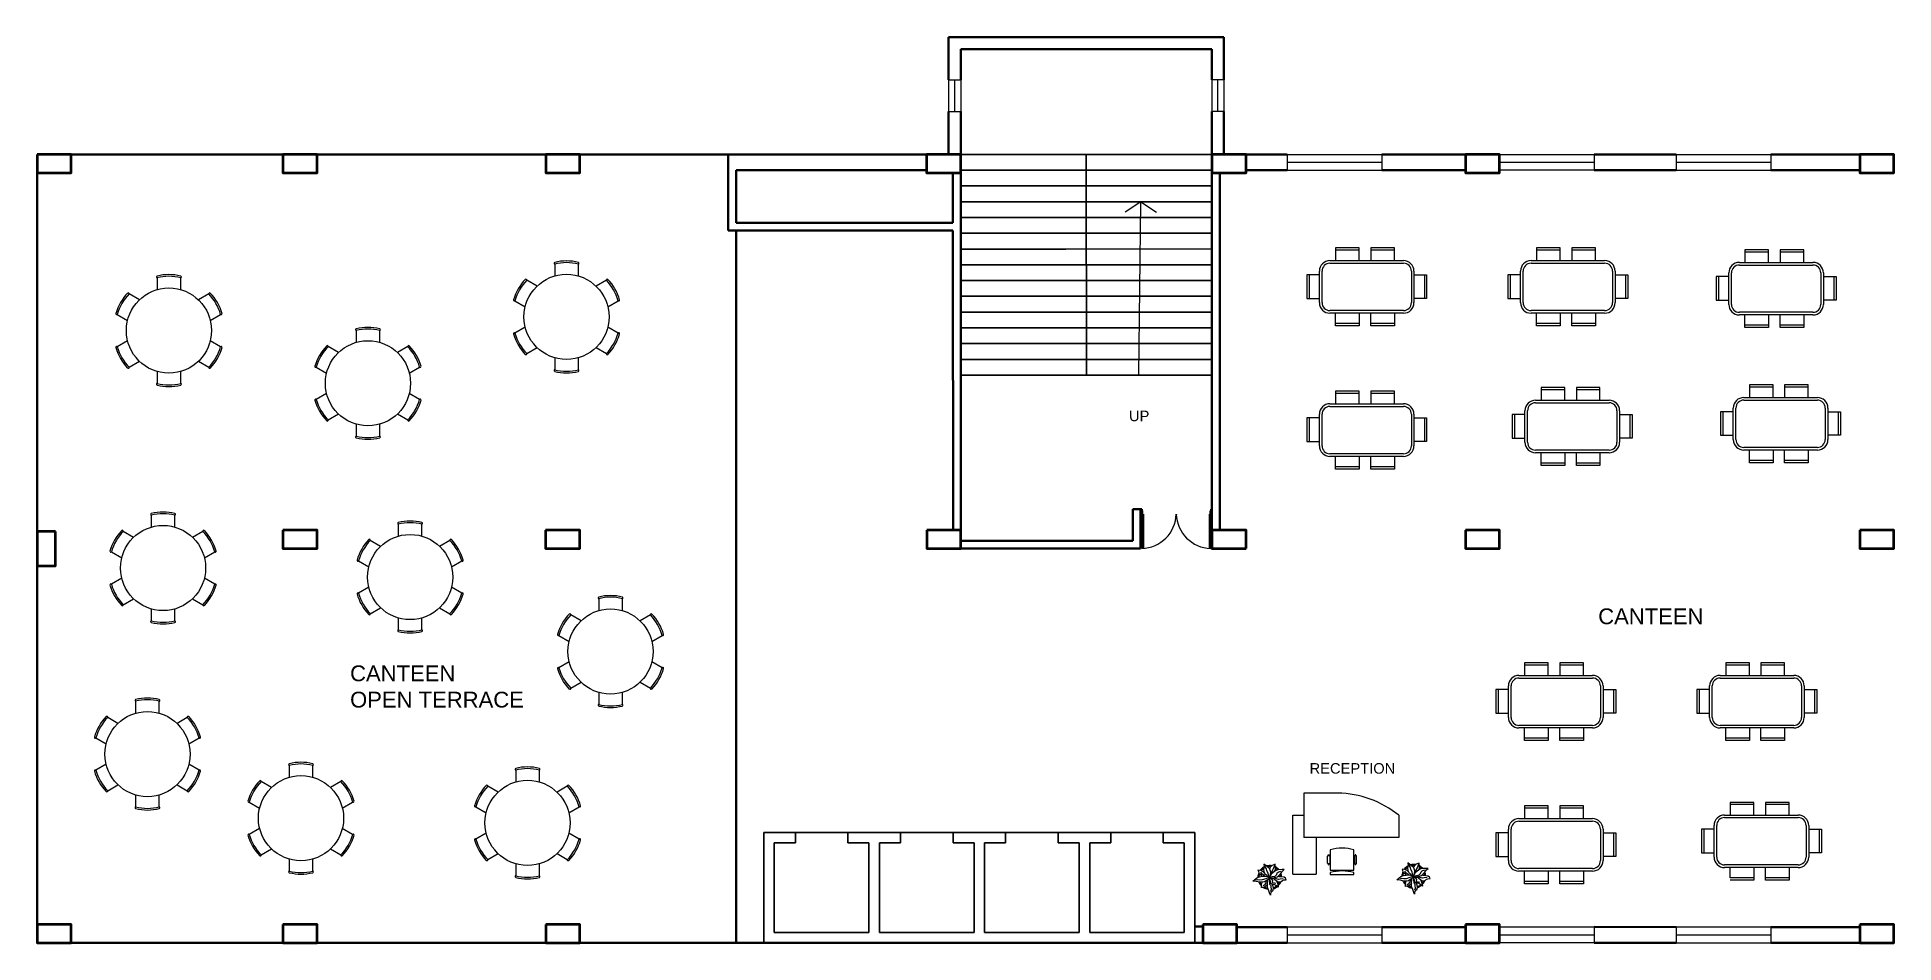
# Model space of a CAD drawing. Header units: millimetres. Extents: x 3079 to 579737, y 1565 to 1161826.
# Drawn here: x 73095 to 108420, y 679722 to 696952 of the extents above; entities that cross this region are included whole.
import ezdxf

# ---------------------------------------------------------------- set-up
doc = ezdxf.new("R2010")
doc.units = ezdxf.units.MM
for name, color, linetype, lineweight in [('1', 7, 'Continuous', 35), ('A_COL', 250, 'Continuous', 40), ('A_ELE1', 250, 'Continuous', 20), ('A_WIN-DOR', 250, 'Continuous', 30), ('IG-Area', 250, 'Continuous', 30), ('SILL', 251, 'Continuous', 18), ('WINDOW', 252, 'Continuous', 15)]:
    doc.layers.add(name, color=color, linetype=linetype, lineweight=lineweight)
doc.layers.add('FURNITURE', color=253, linetype='Continuous', lineweight=5, transparency=0.05)
doc.layers.add('TREES', color=72, linetype='Continuous', lineweight=5, transparency=0.05)
doc.styles.get("Standard").update_dxf_attribs({"font": 'arial.ttf'})

msp = doc.modelspace()

# ---------------------------------------------------------------- texts
at = {"layer": 'IG-Area', "attachment_point": 1}
for s, insert, char_height in [('UP', (93868, 689846), 200), ('CANTEEN', (102795, 686084), 300), ('CANTEEN\\POPEN TERRACE ', (79049, 684999), 300), ('RECEPTION', (97304, 683141), 200)]:
    msp.add_mtext_dynamic_manual_height_columns(s, width=38356.19, gutter_width=12.5, heights=[0], dxfattribs=dict(at, insert=insert, char_height=char_height))

# ---------------------------------------------------------------- linework, layer by layer
for p, q in [((95445, 694722), (90667, 694720)), ((93057, 690521), (93055, 694721)), ((95445, 694722), (95445, 688522)), ((92667, 694422), (90667, 694422)), ((95445, 694422), (92667, 694422)), ((92667, 694122), (90667, 694122)), ((92667, 693822), (90668, 693822)), ((95445, 694122), (92667, 694122)), ((95445, 693822), (92667, 693822)), ((92667, 693522), (90668, 693522)), ((95445, 693522), (92667, 693522)), ((92668, 693221), (90668, 693220)), ((95445, 693222), (92668, 693221)), ((92668, 692921), (90668, 692920)), ((95445, 692922), (92668, 692921)), ((92668, 692621), (90668, 692620)), ((95445, 692622), (92668, 692621)), ((92668, 692322), (90668, 692322)), ((92668, 692022), (90668, 692022)), ((95445, 692322), (92668, 692322)), ((95445, 692022), (92668, 692022)), ((92668, 691721), (90669, 691720)), ((95445, 691722), (92668, 691721)), ((92668, 691422), (90669, 691422)), ((95445, 691422), (92668, 691422)), ((92669, 691122), (90669, 691122)), ((95445, 691122), (92669, 691122)), ((92669, 690822), (90669, 690822)), ((95445, 690822), (92669, 690822)), ((92669, 690521), (90669, 690520)), ((95445, 690522), (92669, 690521)), ((89020, 681822), (86920, 681822)), ((86920, 681822), (86920, 679722)), ((87520, 681622), (87520, 681822)), ((88520, 681622), (88520, 681822)), ((91120, 681822), (89020, 681822)), ((89520, 681622), (89520, 681822)), ((90520, 681622), (90520, 681822)), ((93220, 681822), (91120, 681822)), ((91520, 681622), (91520, 681822)), ((92520, 681622), (92520, 681822)), ((95120, 681822), (93220, 681822)), ((93520, 681622), (93520, 681822)), ((94520, 681622), (94520, 681822)), ((95120, 681822), (95120, 679722)), ((87520, 681622), (87120, 681622)), ((87120, 681622), (87120, 679922)), ((88920, 681622), (88520, 681622)), ((88920, 681622), (88920, 679922)), ((89520, 681622), (89120, 681622)), ((89120, 681622), (89120, 679922)), ((90920, 681622), (90520, 681622)), ((90920, 681622), (90920, 679922)), ((91520, 681622), (91120, 681622)), ((91120, 681622), (91120, 679922)), ((92920, 681622), (92520, 681622)), ((92920, 681622), (92920, 679922)), ((93520, 681622), (93120, 681622)), ((93120, 681622), (93120, 679922)), ((94920, 681622), (94520, 681622)), ((94920, 681622), (94920, 679922)), ((86920, 679722), (89020, 679722)), ((89020, 679722), (86920, 679722)), ((88920, 679922), (87120, 679922)), ((89020, 679722), (91120, 679722)), ((90920, 679922), (89120, 679922)), ((95595, 679722), (90595, 679722)), ((92920, 679922), (91120, 679922)), ((91120, 679722), (93220, 679722)), ((94920, 679922), (93120, 679922)), ((93220, 679722), (95120, 679722))]:
    msp.add_line(p, q)
at = {"layer": '1'}
for p, q in [((95675, 696952), (90437, 696952)), ((90437, 696137), (90437, 696952)), ((95445, 696722), (90667, 696722)), ((90667, 696137), (90667, 696722)), ((95445, 696137), (95445, 696722)), ((95675, 696137), (95675, 696952)), ((90437, 694722), (90437, 695537)), ((90667, 694722), (90667, 695537)), ((95445, 694722), (95445, 695537)), ((95675, 694722), (95675, 695537)), ((73095, 679722), (73095, 694722)), ((73095, 694722), (78420, 694722)), ((78420, 694722), (90667, 694722)), ((86245, 694722), (86245, 693272)), ((95445, 694722), (96095, 694722)), ((96879, 694722), (96095, 694722)), ((98679, 694722), (100270, 694722)), ((100270, 694722), (100920, 694722)), ((102720, 694722), (104279, 694722)), ((106079, 694722), (107770, 694722)), ((86395, 694422), (90017, 694422)), ((86395, 694422), (86395, 693422)), ((90517, 693422), (90517, 694372)), ((90670, 687522), (90667, 694422)), ((95445, 687222), (95445, 694422)), ((95595, 687572), (95595, 694372)), ((96095, 694422), (96879, 694422)), ((98679, 694422), (100270, 694422)), ((102720, 694422), (104279, 694422)), ((106079, 694422), (107770, 694422)), ((86245, 693272), (90517, 693274)), ((86395, 693422), (90517, 693422)), ((86395, 693272), (86395, 687222)), ((90520, 687572), (90517, 693274)), ((93939, 687975), (93939, 687372)), ((93939, 687975), (94089, 687975)), ((94089, 687975), (94089, 687222)), ((83093, 687222), (83095, 687222)), ((83093, 687222), (83093, 687222)), ((86395, 687222), (86395, 679722)), ((90670, 687372), (93939, 687372)), ((90670, 687222), (94089, 687222)), ((95270, 680030), (95120, 680030)), ((96879, 680022), (95920, 680022)), ((98679, 680022), (100270, 680022)), ((104279, 680022), (102720, 680025)), ((107770, 680019), (106079, 680022)), ((96879, 679722), (73095, 679722)), ((100595, 679722), (98679, 679722)), ((100595, 679722), (100895, 679722)), ((104279, 679722), (102720, 679722)), ((108420, 679722), (106079, 679722))]:
    msp.add_line(p, q, dxfattribs=at)
at = {"layer": 'A_COL'}
for points in [[(73095, 694722), (73095, 694372), (73745, 694372), (73745, 694722)], [(77770, 694722), (77770, 694372), (78420, 694372), (78420, 694722)], [(82770, 694722), (82770, 694372), (83420, 694372), (83420, 694722)], [(90017, 694722), (90017, 694372), (90667, 694372), (90667, 694722)], [(95445, 694722), (95445, 694372), (96095, 694372), (96095, 694722)], [(100270, 694722), (100270, 694372), (100920, 694372), (100920, 694722)], [(107770, 694722), (107770, 694372), (108420, 694372), (108420, 694722)], [(73445, 687547), (73095, 687547), (73095, 686897), (73445, 686897)], [(77770, 687572), (77770, 687222), (78420, 687222), (78420, 687572)], [(82768, 687572), (82768, 687222), (83418, 687222), (83418, 687572)], [(90020, 687572), (90020, 687222), (90670, 687222), (90670, 687572)], [(100270, 687572), (100270, 687222), (100920, 687222), (100920, 687572)], [(107770, 687572), (107770, 687222), (108420, 687222), (108420, 687572)], [(73095, 680072), (73095, 679722), (73745, 679722), (73745, 680072)], [(77770, 680072), (77770, 679722), (78420, 679722), (78420, 680072)], [(82770, 680072), (82770, 679722), (83420, 679722), (83420, 680072)], [(95270, 680072), (95270, 679722), (95920, 679722), (95920, 680072)], [(100270, 680072), (100270, 679722), (100920, 679722), (100920, 680072)], [(107770, 680072), (107770, 679722), (108420, 679722), (108420, 680072)]]:
    msp.add_lwpolyline(points, close=True, dxfattribs=at)
msp.add_lwpolyline([(96095, 687222), (96095, 687572), (95445, 687572), (95445, 687222), (96095, 687222)], dxfattribs=at)
at = {"layer": 'A_ELE1', "transparency": 33554687}
for centre, start, end in [((94091, 687900), 271.742, 358.2578), ((95443, 687900), 181.7422, 268.258)]:
    msp.add_arc(centre, 676, start, end, dxfattribs=at)
at = {"layer": 'A_WIN-DOR', "transparency": 33554687}
for p, q in [((94089, 687870), (94089, 687975)), ((94112, 687870), (94089, 687870)), ((94112, 687975), (94112, 687943)), ((94112, 687943), (94121, 687943)), ((94112, 687879), (94112, 687224)), ((94112, 687870), (94112, 687847)), ((94121, 687943), (94121, 687879)), ((94137, 687879), (94137, 687225)), ((94767, 687879), (94767, 687870)), ((94767, 687879), (94767, 687879)), ((94767, 687870), (94767, 687870)), ((95397, 687879), (95397, 687225)), ((95422, 687943), (95413, 687943)), ((95413, 687943), (95413, 687879)), ((95422, 687975), (95422, 687943)), ((95422, 687879), (95422, 687224)), ((95422, 687870), (95422, 687847)), ((95422, 687870), (95445, 687870)), ((95445, 687870), (95445, 687975))]:
    msp.add_line(p, q, dxfattribs=at)
at = {"layer": 'A_WIN-DOR'}
for p, q in [((94112, 687975), (94089, 687975)), ((95422, 687975), (95445, 687975))]:
    msp.add_line(p, q, dxfattribs=at)
at = {"layer": 'A_WIN-DOR', "transparency": 33554687}
for points in [[(94112, 687879), (94137, 687879)], [(94767, 687879), (94767, 687879)], [(95422, 687879), (95397, 687879)]]:
    msp.add_lwpolyline(points, dxfattribs=at)
at = {"layer": 'FURNITURE', "linetype": 'Continuous'}
for p, q in [((97797, 692942), (97797, 692701)), ((98247, 692942), (97797, 692942)), ((97797, 692898), (97797, 692701)), ((98247, 692898), (97797, 692898)), ((98247, 692701), (98247, 692942)), ((98247, 692701), (98247, 692898)), ((98917, 692942), (98467, 692942)), ((98467, 692942), (98467, 692701)), ((98917, 692898), (98467, 692898)), ((98467, 692898), (98467, 692701)), ((98917, 692701), (98917, 692942)), ((98917, 692701), (98917, 692898)), ((101624, 692942), (101624, 692701)), ((102074, 692942), (101624, 692942)), ((101624, 692898), (101624, 692701)), ((102074, 692898), (101624, 692898)), ((102074, 692701), (102074, 692942)), ((102074, 692701), (102074, 692898)), ((102744, 692942), (102294, 692942)), ((102294, 692942), (102294, 692701)), ((102744, 692898), (102294, 692898)), ((102294, 692898), (102294, 692701)), ((102744, 692701), (102744, 692942)), ((102744, 692701), (102744, 692898)), ((105587, 692908), (105587, 692667)), ((106037, 692908), (105587, 692908)), ((105587, 692864), (105587, 692667)), ((106037, 692864), (105587, 692864)), ((106037, 692667), (106037, 692908)), ((106037, 692667), (106037, 692864)), ((106707, 692908), (106257, 692908)), ((106257, 692908), (106257, 692667)), ((106707, 692864), (106257, 692864)), ((106257, 692864), (106257, 692667)), ((106707, 692667), (106707, 692908)), ((106707, 692667), (106707, 692864)), ((97249, 692432), (97249, 691982)), ((97490, 692432), (97249, 692432)), ((97293, 692432), (97293, 691982)), ((97490, 692432), (97293, 692432)), ((97490, 691901), (97490, 692501)), ((97540, 691901), (97540, 692501)), ((97690, 692701), (99090, 692701)), ((97690, 692651), (99090, 692651)), ((99240, 692501), (99240, 691901)), ((99290, 692501), (99290, 691901)), ((99290, 692432), (99487, 692432)), ((99290, 692432), (99531, 692432)), ((99487, 692432), (99487, 691982)), ((99531, 692432), (99531, 691982)), ((101076, 692432), (101076, 691982)), ((101317, 692432), (101076, 692432)), ((101120, 692432), (101120, 691982)), ((101317, 692432), (101120, 692432)), ((101317, 691901), (101317, 692501)), ((101367, 691901), (101367, 692501)), ((101517, 692701), (102917, 692701)), ((101517, 692651), (102917, 692651)), ((103067, 692501), (103067, 691901)), ((103117, 692501), (103117, 691901)), ((103117, 692432), (103314, 692432)), ((103117, 692432), (103358, 692432)), ((103314, 692432), (103314, 691982)), ((103358, 692432), (103358, 691982)), ((105039, 692398), (105039, 691948)), ((105280, 692398), (105039, 692398)), ((105083, 692398), (105083, 691948)), ((105280, 692398), (105083, 692398)), ((105280, 691867), (105280, 692467)), ((105330, 691867), (105330, 692467)), ((105480, 692667), (106880, 692667)), ((105480, 692617), (106880, 692617)), ((107030, 692467), (107030, 691867)), ((107080, 692467), (107080, 691867)), ((107080, 692398), (107277, 692398)), ((107080, 692398), (107321, 692398)), ((107277, 692398), (107277, 691948)), ((107321, 692398), (107321, 691948)), ((97249, 691982), (97490, 691982)), ((97293, 691982), (97490, 691982)), ((99090, 691751), (97690, 691751)), ((99090, 691701), (97690, 691701)), ((97797, 691504), (97797, 691701)), ((97797, 691460), (97797, 691701)), ((98247, 691701), (98247, 691504)), ((98247, 691701), (98247, 691460)), ((98467, 691504), (98467, 691701)), ((98467, 691460), (98467, 691701)), ((98917, 691701), (98917, 691504)), ((98917, 691701), (98917, 691460)), ((99487, 691982), (99290, 691982)), ((99531, 691982), (99290, 691982)), ((101076, 691982), (101317, 691982)), ((101120, 691982), (101317, 691982)), ((102917, 691751), (101517, 691751)), ((102917, 691701), (101517, 691701)), ((101624, 691504), (101624, 691701)), ((101624, 691460), (101624, 691701)), ((102074, 691701), (102074, 691504)), ((102074, 691701), (102074, 691460)), ((102294, 691504), (102294, 691701)), ((102294, 691460), (102294, 691701)), ((102744, 691701), (102744, 691504)), ((102744, 691701), (102744, 691460)), ((103314, 691982), (103117, 691982)), ((103358, 691982), (103117, 691982)), ((105039, 691948), (105280, 691948)), ((105083, 691948), (105280, 691948)), ((106880, 691717), (105480, 691717)), ((106880, 691667), (105480, 691667)), ((105587, 691470), (105587, 691667)), ((105587, 691426), (105587, 691667)), ((106037, 691667), (106037, 691470)), ((106037, 691667), (106037, 691426)), ((106257, 691470), (106257, 691667)), ((106257, 691426), (106257, 691667)), ((106707, 691667), (106707, 691470)), ((106707, 691667), (106707, 691426)), ((107277, 691948), (107080, 691948)), ((107321, 691948), (107080, 691948)), ((98247, 691504), (97797, 691504)), ((98247, 691460), (97797, 691460)), ((98917, 691504), (98467, 691504)), ((98917, 691460), (98467, 691460)), ((102074, 691504), (101624, 691504)), ((102074, 691460), (101624, 691460)), ((102744, 691504), (102294, 691504)), ((102744, 691460), (102294, 691460)), ((106037, 691470), (105587, 691470)), ((106037, 691426), (105587, 691426)), ((106707, 691470), (106257, 691470)), ((106707, 691426), (106257, 691426)), ((101709, 690286), (101709, 690045)), ((102159, 690286), (101709, 690286)), ((102159, 690045), (102159, 690286)), ((102829, 690286), (102379, 690286)), ((102379, 690286), (102379, 690045)), ((102829, 690045), (102829, 690286)), ((105672, 690337), (105672, 690096)), ((106122, 690337), (105672, 690337)), ((105672, 690293), (105672, 690096)), ((106122, 690293), (105672, 690293)), ((106122, 690096), (106122, 690337)), ((106122, 690096), (106122, 690293)), ((106792, 690337), (106342, 690337)), ((106342, 690337), (106342, 690096)), ((106792, 690293), (106342, 690293)), ((106342, 690293), (106342, 690096)), ((106792, 690096), (106792, 690337)), ((106792, 690096), (106792, 690293)), ((97690, 689977), (99090, 689977)), ((97690, 689927), (99090, 689927)), ((97797, 690218), (97797, 689977)), ((98247, 690218), (97797, 690218)), ((97797, 690174), (97797, 689977)), ((98247, 690174), (97797, 690174)), ((98247, 689977), (98247, 690218)), ((98247, 689977), (98247, 690174)), ((98917, 690218), (98467, 690218)), ((98467, 690218), (98467, 689977)), ((98917, 690174), (98467, 690174)), ((98467, 690174), (98467, 689977)), ((98917, 689977), (98917, 690218)), ((98917, 689977), (98917, 690174)), ((101602, 690045), (103002, 690045)), ((101602, 689995), (103002, 689995)), ((101709, 690242), (101709, 690045)), ((102159, 690242), (101709, 690242)), ((102159, 690045), (102159, 690242)), ((102829, 690242), (102379, 690242)), ((102379, 690242), (102379, 690045)), ((102829, 690045), (102829, 690242)), ((105565, 690096), (106965, 690096)), ((105565, 690046), (106965, 690046)), ((97249, 689708), (97249, 689258)), ((97490, 689708), (97249, 689708)), ((97293, 689708), (97293, 689258)), ((97490, 689708), (97293, 689708)), ((97490, 689177), (97490, 689777)), ((97540, 689177), (97540, 689777)), ((99240, 689777), (99240, 689177)), ((99290, 689777), (99290, 689177)), ((99290, 689708), (99487, 689708)), ((99290, 689708), (99531, 689708)), ((99487, 689708), (99487, 689258)), ((99531, 689708), (99531, 689258)), ((101161, 689776), (101161, 689326)), ((101402, 689776), (101161, 689776)), ((101205, 689776), (101205, 689326)), ((101402, 689776), (101205, 689776)), ((101402, 689245), (101402, 689845)), ((101452, 689245), (101452, 689845)), ((103152, 689845), (103152, 689245)), ((103202, 689845), (103202, 689245)), ((103202, 689776), (103399, 689776)), ((103202, 689776), (103443, 689776)), ((103399, 689776), (103399, 689326)), ((103443, 689776), (103443, 689326)), ((105124, 689827), (105124, 689377)), ((105365, 689827), (105124, 689827)), ((105168, 689827), (105168, 689377)), ((105365, 689827), (105168, 689827)), ((105365, 689296), (105365, 689896)), ((105415, 689296), (105415, 689896)), ((107115, 689896), (107115, 689296)), ((107165, 689896), (107165, 689296)), ((107165, 689827), (107362, 689827)), ((107165, 689827), (107406, 689827)), ((107362, 689827), (107362, 689377)), ((107406, 689827), (107406, 689377)), ((97249, 689258), (97490, 689258)), ((97293, 689258), (97490, 689258)), ((99487, 689258), (99290, 689258)), ((99531, 689258), (99290, 689258)), ((101161, 689326), (101402, 689326)), ((101205, 689326), (101402, 689326)), ((103399, 689326), (103202, 689326)), ((103443, 689326), (103202, 689326)), ((105124, 689377), (105365, 689377)), ((105168, 689377), (105365, 689377)), ((107362, 689377), (107165, 689377)), ((107406, 689377), (107165, 689377)), ((99090, 689027), (97690, 689027)), ((99090, 688977), (97690, 688977)), ((97797, 688780), (97797, 688977)), ((97797, 688736), (97797, 688977)), ((98247, 688977), (98247, 688780)), ((98247, 688977), (98247, 688736)), ((98467, 688780), (98467, 688977)), ((98467, 688736), (98467, 688977)), ((98917, 688977), (98917, 688780)), ((98917, 688977), (98917, 688736)), ((103002, 689095), (101602, 689095)), ((103002, 689045), (101602, 689045)), ((101709, 688848), (101709, 689045)), ((101709, 688804), (101709, 689045)), ((102159, 688848), (101709, 688848)), ((102159, 689045), (102159, 688848)), ((102159, 689045), (102159, 688804)), ((102379, 688848), (102379, 689045)), ((102379, 688804), (102379, 689045)), ((102829, 688848), (102379, 688848)), ((102829, 689045), (102829, 688848)), ((102829, 689045), (102829, 688804)), ((106965, 689146), (105565, 689146)), ((106965, 689096), (105565, 689096)), ((105672, 688899), (105672, 689096)), ((105672, 688855), (105672, 689096)), ((106122, 688899), (105672, 688899)), ((106122, 688855), (105672, 688855)), ((106122, 689096), (106122, 688899)), ((106122, 689096), (106122, 688855)), ((106342, 688899), (106342, 689096)), ((106342, 688855), (106342, 689096)), ((106792, 688899), (106342, 688899)), ((106792, 688855), (106342, 688855)), ((106792, 689096), (106792, 688899)), ((106792, 689096), (106792, 688855)), ((98247, 688780), (97797, 688780)), ((98247, 688736), (97797, 688736)), ((98917, 688780), (98467, 688780)), ((98917, 688736), (98467, 688736)), ((102159, 688804), (101709, 688804)), ((102829, 688804), (102379, 688804)), ((101394, 685051), (101394, 684810)), ((101844, 685051), (101394, 685051)), ((101394, 685007), (101394, 684810)), ((101844, 685007), (101394, 685007)), ((101844, 684810), (101844, 685051)), ((101844, 684810), (101844, 685007)), ((102514, 685051), (102064, 685051)), ((102064, 685051), (102064, 684810)), ((102514, 685007), (102064, 685007)), ((102064, 685007), (102064, 684810)), ((102514, 684810), (102514, 685051)), ((102514, 684810), (102514, 685007)), ((105221, 685051), (105221, 684810)), ((105671, 685051), (105221, 685051)), ((105221, 685007), (105221, 684810)), ((105671, 685007), (105221, 685007)), ((105671, 684810), (105671, 685051)), ((105671, 684810), (105671, 685007)), ((106341, 685051), (105891, 685051)), ((105891, 685051), (105891, 684810)), ((106341, 685007), (105891, 685007)), ((105891, 685007), (105891, 684810)), ((106341, 684810), (106341, 685051)), ((106341, 684810), (106341, 685007)), ((101087, 684010), (101087, 684610)), ((101137, 684010), (101137, 684610)), ((101287, 684810), (102687, 684810)), ((101287, 684760), (102687, 684760)), ((102837, 684610), (102837, 684010)), ((102887, 684610), (102887, 684010)), ((104914, 684010), (104914, 684610)), ((104964, 684010), (104964, 684610)), ((105114, 684810), (106514, 684810)), ((105114, 684760), (106514, 684760)), ((106664, 684610), (106664, 684010)), ((106714, 684610), (106714, 684010)), ((100846, 684541), (100846, 684091)), ((101087, 684541), (100846, 684541)), ((100890, 684541), (100890, 684091)), ((101087, 684541), (100890, 684541)), ((102887, 684541), (103084, 684541)), ((102887, 684541), (103128, 684541)), ((103084, 684541), (103084, 684091)), ((103128, 684541), (103128, 684091)), ((104673, 684541), (104673, 684091)), ((104914, 684541), (104673, 684541)), ((104717, 684541), (104717, 684091)), ((104914, 684541), (104717, 684541)), ((106714, 684541), (106911, 684541)), ((106714, 684541), (106955, 684541)), ((106911, 684541), (106911, 684091)), ((106955, 684541), (106955, 684091)), ((100846, 684091), (101087, 684091)), ((100890, 684091), (101087, 684091)), ((103084, 684091), (102887, 684091)), ((103128, 684091), (102887, 684091)), ((104673, 684091), (104914, 684091)), ((104717, 684091), (104914, 684091)), ((106911, 684091), (106714, 684091)), ((106955, 684091), (106714, 684091)), ((102687, 683860), (101287, 683860)), ((102687, 683810), (101287, 683810)), ((101394, 683613), (101394, 683810)), ((101394, 683569), (101394, 683810)), ((101844, 683613), (101394, 683613)), ((101844, 683569), (101394, 683569)), ((101844, 683810), (101844, 683613)), ((101844, 683810), (101844, 683569)), ((102064, 683613), (102064, 683810)), ((102064, 683569), (102064, 683810)), ((102514, 683613), (102064, 683613)), ((102514, 683569), (102064, 683569)), ((102514, 683810), (102514, 683613)), ((102514, 683810), (102514, 683569)), ((106514, 683860), (105114, 683860)), ((106514, 683810), (105114, 683810)), ((105221, 683613), (105221, 683810)), ((105221, 683569), (105221, 683810)), ((105671, 683613), (105221, 683613)), ((105671, 683569), (105221, 683569)), ((105671, 683810), (105671, 683613)), ((105671, 683810), (105671, 683569)), ((105891, 683613), (105891, 683810)), ((105891, 683569), (105891, 683810)), ((106341, 683613), (105891, 683613)), ((106341, 683569), (105891, 683569)), ((106341, 683810), (106341, 683613)), ((106341, 683810), (106341, 683569)), ((101394, 682327), (101394, 682086)), ((101844, 682327), (101394, 682327)), ((101394, 682283), (101394, 682086)), ((101844, 682283), (101394, 682283)), ((101844, 682086), (101844, 682327)), ((101844, 682086), (101844, 682283)), ((102514, 682327), (102064, 682327)), ((102064, 682327), (102064, 682086)), ((102514, 682283), (102064, 682283)), ((102064, 682283), (102064, 682086)), ((102514, 682086), (102514, 682327)), ((102514, 682086), (102514, 682283)), ((105199, 682154), (106599, 682154)), ((105306, 682395), (105306, 682154)), ((105756, 682395), (105306, 682395)), ((105306, 682351), (105306, 682154)), ((105756, 682351), (105306, 682351)), ((105756, 682154), (105756, 682395)), ((105756, 682154), (105756, 682351)), ((106426, 682395), (105976, 682395)), ((105976, 682395), (105976, 682154)), ((106426, 682351), (105976, 682351)), ((105976, 682351), (105976, 682154)), ((106426, 682154), (106426, 682395)), ((106426, 682154), (106426, 682351)), ((100846, 681817), (100846, 681367)), ((101087, 681817), (100846, 681817)), ((100890, 681817), (100890, 681367)), ((101087, 681817), (100890, 681817)), ((101087, 681286), (101087, 681886)), ((101137, 681286), (101137, 681886)), ((101287, 682086), (102687, 682086)), ((101287, 682036), (102687, 682036)), ((102837, 681886), (102837, 681286)), ((102887, 681886), (102887, 681286)), ((102887, 681817), (103084, 681817)), ((102887, 681817), (103128, 681817)), ((103084, 681817), (103084, 681367)), ((103128, 681817), (103128, 681367)), ((104758, 681885), (104758, 681435)), ((104999, 681885), (104758, 681885)), ((104802, 681885), (104802, 681435)), ((104999, 681885), (104802, 681885)), ((104999, 681354), (104999, 681954)), ((105049, 681354), (105049, 681954)), ((105199, 682104), (106599, 682104)), ((106749, 681954), (106749, 681354)), ((106799, 681954), (106799, 681354)), ((106799, 681885), (106996, 681885)), ((106799, 681885), (107040, 681885)), ((106996, 681885), (106996, 681435)), ((107040, 681885), (107040, 681435)), ((104758, 681435), (104999, 681435)), ((104802, 681435), (104999, 681435)), ((106996, 681435), (106799, 681435)), ((107040, 681435), (106799, 681435)), ((100846, 681367), (101087, 681367)), ((100890, 681367), (101087, 681367)), ((102687, 681136), (101287, 681136)), ((102687, 681086), (101287, 681086)), ((101394, 680889), (101394, 681086)), ((101394, 680845), (101394, 681086)), ((101844, 681086), (101844, 680889)), ((101844, 681086), (101844, 680845)), ((102064, 680889), (102064, 681086)), ((102064, 680845), (102064, 681086)), ((102514, 681086), (102514, 680889)), ((102514, 681086), (102514, 680845)), ((103084, 681367), (102887, 681367)), ((103128, 681367), (102887, 681367)), ((106599, 681204), (105199, 681204)), ((106599, 681154), (105199, 681154)), ((105306, 680957), (105306, 681154)), ((105306, 680957), (105306, 681154)), ((105756, 681154), (105756, 680957)), ((105756, 681154), (105756, 680913)), ((105976, 680957), (105976, 681154)), ((105976, 680913), (105976, 681154)), ((106426, 681154), (106426, 680957)), ((106426, 681154), (106426, 680913)), ((101844, 680889), (101394, 680889)), ((101844, 680845), (101394, 680845)), ((102514, 680889), (102064, 680889)), ((102514, 680845), (102064, 680845)), ((105756, 680957), (105306, 680957)), ((105756, 680913), (105306, 680913)), ((106426, 680957), (105976, 680957)), ((106426, 680913), (105976, 680913))]:
    msp.add_line(p, q, dxfattribs=at)
at = {"layer": 'FURNITURE'}
for p, q in [((75377, 692374), (75377, 692148)), ((75827, 692148), (75827, 692374)), ((82942, 692634), (82942, 692408)), ((83392, 692408), (83392, 692634)), ((75041, 691954), (74845, 692067)), ((76360, 692067), (76164, 691954)), ((82606, 692213), (82410, 692327)), ((83925, 692327), (83729, 692213)), ((74620, 691677), (74816, 691564)), ((76389, 691564), (76585, 691677)), ((82185, 691937), (82381, 691824)), ((83954, 691824), (84150, 691937)), ((79164, 691371), (79164, 691145)), ((79614, 691145), (79614, 691371)), ((82381, 691435), (82185, 691322)), ((84150, 691322), (83954, 691435)), ((74816, 691175), (74620, 691062)), ((76585, 691062), (76389, 691175)), ((78827, 690951), (78631, 691064)), ((80146, 691064), (79950, 690951)), ((82410, 690932), (82606, 691046)), ((83729, 691046), (83925, 690932)), ((74845, 690672), (75041, 690786)), ((76164, 690786), (76360, 690672)), ((78406, 690674), (78602, 690561)), ((80175, 690561), (80371, 690674)), ((82942, 690851), (82942, 690625)), ((83392, 690625), (83392, 690851)), ((75377, 690591), (75377, 690365)), ((75827, 690365), (75827, 690591)), ((78602, 690172), (78406, 690059)), ((80371, 690059), (80175, 690172)), ((78631, 689669), (78827, 689783)), ((79164, 689588), (79164, 689362)), ((79614, 689362), (79614, 689588)), ((79950, 689783), (80146, 689669)), ((75266, 687857), (75266, 687631)), ((75716, 687631), (75716, 687857)), ((74929, 687436), (74733, 687550)), ((76248, 687550), (76052, 687436)), ((79966, 687686), (79966, 687459)), ((80416, 687459), (80416, 687686)), ((74508, 687160), (74704, 687047)), ((76277, 687047), (76473, 687160)), ((79630, 687265), (79434, 687378)), ((80949, 687378), (80753, 687265)), ((79209, 686989), (79405, 686876)), ((80978, 686876), (81174, 686989)), ((74704, 686658), (74508, 686545)), ((76473, 686545), (76277, 686658)), ((79405, 686487), (79209, 686374)), ((81174, 686374), (80978, 686487)), ((74733, 686155), (74929, 686269)), ((75266, 686074), (75266, 685848)), ((75716, 685848), (75716, 686074)), ((76052, 686269), (76248, 686155)), ((79434, 685984), (79630, 686097)), ((80753, 686097), (80949, 685984)), ((83779, 686268), (83779, 686042)), ((84229, 686042), (84229, 686268)), ((79966, 685903), (79966, 685677)), ((80416, 685677), (80416, 685903)), ((83443, 685848), (83247, 685961)), ((84762, 685961), (84566, 685848)), ((83022, 685571), (83218, 685458)), ((84791, 685458), (84987, 685571)), ((83218, 685070), (83022, 684957)), ((84987, 684957), (84791, 685070)), ((83247, 684567), (83443, 684680)), ((84566, 684680), (84762, 684567)), ((74969, 684318), (74969, 684091)), ((75419, 684091), (75419, 684318)), ((83779, 684486), (83779, 684259)), ((84229, 684259), (84229, 684486)), ((74633, 683897), (74437, 684010)), ((75952, 684010), (75756, 683897)), ((74212, 683621), (74408, 683507)), ((75981, 683507), (76177, 683621)), ((74408, 683119), (74212, 683006)), ((76177, 683006), (75981, 683119)), ((77890, 683097), (77890, 682871)), ((78340, 682871), (78340, 683097)), ((82200, 683008), (82200, 682782)), ((82650, 682782), (82650, 683008)), ((74437, 682616), (74633, 682729)), ((74969, 682535), (74969, 682309)), ((75419, 682309), (75419, 682535)), ((75756, 682729), (75952, 682616)), ((77553, 682677), (77357, 682790)), ((78872, 682790), (78676, 682677)), ((81864, 682588), (81668, 682701)), ((83182, 682701), (82986, 682588)), ((97197, 682570), (97197, 681725)), ((97840, 682570), (97197, 682570)), ((77132, 682400), (77328, 682287)), ((78901, 682287), (79097, 682400)), ((81443, 682311), (81639, 682198)), ((83211, 682198), (83407, 682311)), ((96986, 682148), (97197, 682148)), ((96986, 681026), (96986, 682148)), ((99002, 682148), (99002, 681725)), ((77328, 681899), (77132, 681786)), ((79097, 681786), (78901, 681899)), ((81639, 681810), (81443, 681696)), ((83407, 681696), (83211, 681810)), ((77357, 681396), (77553, 681509)), ((78676, 681509), (78872, 681396)), ((81668, 681307), (81864, 681420)), ((82986, 681420), (83182, 681307)), ((99002, 681725), (97197, 681725)), ((97430, 681725), (97430, 681026)), ((97697, 681494), (97697, 681104)), ((98147, 681104), (98147, 681494)), ((77890, 681315), (77890, 681088)), ((78340, 681088), (78340, 681315)), ((82200, 681226), (82200, 680999)), ((82650, 680999), (82650, 681226)), ((97647, 681236), (97647, 681370)), ((97660, 681384), (97660, 681394)), ((97660, 681384), (97674, 681384)), ((97674, 681384), (97660, 681384)), ((97674, 681223), (97660, 681223)), ((97660, 681223), (97660, 681213)), ((97664, 681397), (97670, 681397)), ((97664, 681209), (97670, 681209)), ((97674, 681394), (97674, 681384)), ((97674, 681213), (97674, 681223)), ((97687, 681370), (97687, 681236)), ((97697, 681104), (98147, 681104)), ((97868, 681104), (97868, 681091)), ((97976, 681104), (97976, 681091)), ((98157, 681370), (98157, 681236)), ((98170, 681394), (98170, 681384)), ((98184, 681384), (98170, 681384)), ((98170, 681384), (98184, 681384)), ((98170, 681223), (98184, 681223)), ((98170, 681213), (98170, 681223)), ((98180, 681397), (98174, 681397)), ((98180, 681209), (98174, 681209)), ((98184, 681384), (98184, 681394)), ((98184, 681223), (98184, 681213)), ((98197, 681236), (98197, 681370)), ((96986, 681026), (97430, 681026)), ((97697, 681059), (97697, 681024)), ((97697, 681024), (98147, 681024)), ((98147, 681024), (98147, 681059))]:
    msp.add_line(p, q, dxfattribs=at)
for centre in [(83167, 691630), (75602, 691370), (79389, 690367), (75491, 686853), (80191, 686681), (84004, 685264), (75194, 683313), (78115, 682093), (82425, 682004)]:
    msp.add_circle(centre, 810, dxfattribs=at)
for centre, radius, start, end in [((75382, 692390), 16.9, 107.8005, 188.662), ((75380, 692388), 14.7, 185.3119, 258.05), ((75602, 691505), 929, 75.978, 104.022), ((75602, 691473), 929, 75.978, 104.022), ((75822, 692390), 16.9, 351.338, 72.1995), ((75824, 692388), 14.7, 281.95, 354.6881), ((82947, 692650), 16.9, 107.8005, 188.662), ((82945, 692648), 14.7, 185.3119, 258.05), ((83167, 691765), 929, 75.978, 104.022), ((83167, 691733), 929, 75.978, 104.022), ((83387, 692650), 16.9, 351.338, 72.1995), ((83389, 692648), 14.7, 281.95, 354.6881), ((75485, 691437), 929, 135.978, 164.022), ((75513, 691421), 929, 135.978, 164.022), ((74829, 692070), 16.9, 51.338, 132.1995), ((74831, 692071), 14.7, 341.95, 54.6881), ((76374, 692071), 14.7, 125.3119, 198.05), ((75692, 691421), 929, 15.978, 44.022), ((76376, 692070), 16.9, 47.8005, 128.662), ((75719, 691437), 929, 15.978, 44.022), ((83050, 691697), 929, 135.978, 164.022), ((83078, 691681), 929, 135.978, 164.022), ((82394, 692330), 16.9, 51.338, 132.1995), ((82396, 692331), 14.7, 341.95, 54.6881), ((83939, 692331), 14.7, 125.3119, 198.05), ((83257, 691681), 929, 15.978, 44.022), ((83941, 692330), 16.9, 47.8005, 128.662), ((83284, 691697), 929, 15.978, 44.022), ((74609, 691689), 16.9, 167.8005, 248.662), ((74609, 691687), 14.7, 245.3119, 318.05), ((76596, 691687), 14.7, 221.95, 294.6881), ((76595, 691689), 16.9, 291.338, 12.1995), ((82174, 691949), 16.9, 167.8005, 248.662), ((82174, 691947), 14.7, 245.3119, 318.05), ((84161, 691947), 14.7, 221.95, 294.6881), ((84161, 691949), 16.9, 291.338, 12.1995), ((79169, 691387), 16.9, 107.8005, 188.662), ((79167, 691385), 14.7, 185.3119, 258.05), ((79389, 690502), 929, 75.978, 104.022), ((79389, 690470), 929, 75.978, 104.022), ((79609, 691387), 16.9, 351.338, 72.1995), ((79611, 691385), 14.7, 281.95, 354.6881), ((82174, 691310), 16.9, 111.338, 192.1995), ((82174, 691312), 14.7, 41.95, 114.6881), ((83078, 691578), 929, 195.978, 224.022), ((83257, 691578), 929, 315.978, 344.022), ((84161, 691312), 14.7, 65.3119, 138.05), ((84161, 691310), 16.9, 347.8005, 68.662), ((74609, 691050), 16.9, 111.338, 192.1995), ((75485, 691302), 929, 195.978, 224.022), ((74609, 691052), 14.7, 41.95, 114.6881), ((75513, 691318), 929, 195.978, 224.022), ((75692, 691318), 929, 315.978, 344.022), ((75719, 691302), 929, 315.978, 344.022), ((76596, 691052), 14.7, 65.3119, 138.05), ((76595, 691050), 16.9, 347.8005, 68.662), ((79272, 690434), 929, 135.978, 164.022), ((79299, 690418), 929, 135.978, 164.022), ((78615, 691067), 16.9, 51.338, 132.1995), ((78617, 691068), 14.7, 341.95, 54.6881), ((80160, 691068), 14.7, 125.3119, 198.05), ((79478, 690418), 929, 15.978, 44.022), ((80162, 691067), 16.9, 47.8005, 128.662), ((79506, 690434), 929, 15.978, 44.022), ((83050, 691562), 929, 195.978, 224.022), ((83284, 691562), 929, 315.978, 344.022), ((74829, 690669), 16.9, 227.8005, 308.662), ((74831, 690668), 14.7, 305.3119, 18.05), ((76374, 690668), 14.7, 161.95, 234.6881), ((76376, 690669), 16.9, 231.338, 312.1995), ((78395, 690686), 16.9, 167.8005, 248.662), ((78395, 690684), 14.7, 245.3119, 318.05), ((80382, 690684), 14.7, 221.95, 294.6881), ((80382, 690686), 16.9, 291.338, 12.1995), ((82394, 690929), 16.9, 227.8005, 308.662), ((82396, 690928), 14.7, 305.3119, 18.05), ((82945, 690611), 14.7, 101.95, 174.6881), ((82947, 690610), 16.9, 171.338, 252.1995), ((83167, 691526), 929, 255.978, 284.022), ((83389, 690611), 14.7, 5.3119, 78.05), ((83387, 690610), 16.9, 287.8005, 8.662), ((83939, 690928), 14.7, 161.95, 234.6881), ((83941, 690929), 16.9, 231.338, 312.1995), ((75382, 690350), 16.9, 171.338, 252.1995), ((75380, 690351), 14.7, 101.95, 174.6881), ((75602, 691266), 929, 255.978, 284.022), ((75602, 691234), 929, 255.978, 284.022), ((75824, 690351), 14.7, 5.3119, 78.05), ((75822, 690350), 16.9, 287.8005, 8.662), ((83167, 691494), 929, 255.978, 284.022), ((78395, 690047), 16.9, 111.338, 192.1995), ((79272, 690299), 929, 195.978, 224.022), ((78395, 690049), 14.7, 41.95, 114.6881), ((79299, 690315), 929, 195.978, 224.022), ((79478, 690315), 929, 315.978, 344.022), ((79506, 690299), 929, 315.978, 344.022), ((80382, 690049), 14.7, 65.3119, 138.05), ((80382, 690047), 16.9, 347.8005, 68.662), ((78615, 689666), 16.9, 227.8005, 308.662), ((78617, 689665), 14.7, 305.3119, 18.05), ((80160, 689665), 14.7, 161.95, 234.6881), ((80162, 689666), 16.9, 231.338, 312.1995), ((79167, 689348), 14.7, 101.95, 174.6881), ((79169, 689347), 16.9, 171.338, 252.1995), ((79389, 690263), 929, 255.978, 284.022), ((79389, 690231), 929, 255.978, 284.022), ((79611, 689348), 14.7, 5.3119, 78.05), ((79609, 689347), 16.9, 287.8005, 8.662), ((75271, 687873), 16.9, 107.8005, 188.662), ((75269, 687871), 14.7, 185.3119, 258.05), ((75491, 686988), 929, 75.978, 104.022), ((75491, 686956), 929, 75.978, 104.022), ((75711, 687873), 16.9, 351.338, 72.1995), ((75713, 687871), 14.7, 281.95, 354.6881), ((75374, 686920), 929, 135.978, 164.022), ((75401, 686904), 929, 135.978, 164.022), ((74717, 687553), 16.9, 51.338, 132.1995), ((74719, 687554), 14.7, 341.95, 54.6881), ((76262, 687554), 14.7, 125.3119, 198.05), ((75580, 686904), 929, 15.978, 44.022), ((76264, 687553), 16.9, 47.8005, 128.662), ((75608, 686920), 929, 15.978, 44.022), ((79971, 687701), 16.9, 107.8005, 188.662), ((79969, 687700), 14.7, 185.3119, 258.05), ((80191, 686817), 929, 75.978, 104.022), ((80191, 686785), 929, 75.978, 104.022), ((80411, 687701), 16.9, 351.338, 72.1995), ((80413, 687700), 14.7, 281.95, 354.6881), ((74497, 687172), 16.9, 167.8005, 248.662), ((74497, 687170), 14.7, 245.3119, 318.05), ((76484, 687170), 14.7, 221.95, 294.6881), ((76484, 687172), 16.9, 291.338, 12.1995), ((80074, 686749), 929, 135.978, 164.022), ((80102, 686733), 929, 135.978, 164.022), ((79418, 687382), 16.9, 51.338, 132.1995), ((79420, 687383), 14.7, 341.95, 54.6881), ((80963, 687383), 14.7, 125.3119, 198.05), ((80281, 686733), 929, 15.978, 44.022), ((80965, 687382), 16.9, 47.8005, 128.662), ((80308, 686749), 929, 15.978, 44.022), ((79198, 687001), 16.9, 167.8005, 248.662), ((79198, 686999), 14.7, 245.3119, 318.05), ((81185, 686999), 14.7, 221.95, 294.6881), ((81185, 687001), 16.9, 291.338, 12.1995), ((74497, 686533), 16.9, 111.338, 192.1995), ((75374, 686785), 929, 195.978, 224.022), ((74497, 686535), 14.7, 41.95, 114.6881), ((75401, 686801), 929, 195.978, 224.022), ((75580, 686801), 929, 315.978, 344.022), ((75608, 686785), 929, 315.978, 344.022), ((76484, 686535), 14.7, 65.3119, 138.05), ((76484, 686533), 16.9, 347.8005, 68.662), ((79198, 686362), 16.9, 111.338, 192.1995), ((79198, 686364), 14.7, 41.95, 114.6881), ((80102, 686630), 929, 195.978, 224.022), ((80281, 686630), 929, 315.978, 344.022), ((81185, 686364), 14.7, 65.3119, 138.05), ((81185, 686362), 16.9, 347.8005, 68.662), ((74717, 686152), 16.9, 227.8005, 308.662), ((74719, 686151), 14.7, 305.3119, 18.05), ((76262, 686151), 14.7, 161.95, 234.6881), ((76264, 686152), 16.9, 231.338, 312.1995), ((80074, 686614), 929, 195.978, 224.022), ((80308, 686614), 929, 315.978, 344.022), ((83785, 686284), 16.9, 107.8005, 188.662), ((83782, 686283), 14.7, 185.3119, 258.05), ((84004, 685399), 929, 75.978, 104.022), ((84004, 685368), 929, 75.978, 104.022), ((84224, 686284), 16.9, 351.338, 72.1995), ((84226, 686283), 14.7, 281.95, 354.6881), ((75269, 685834), 14.7, 101.95, 174.6881), ((75271, 685832), 16.9, 171.338, 252.1995), ((75491, 686749), 929, 255.978, 284.022), ((75491, 686717), 929, 255.978, 284.022), ((75713, 685834), 14.7, 5.3119, 78.05), ((75711, 685832), 16.9, 287.8005, 8.662), ((79418, 685981), 16.9, 227.8005, 308.662), ((79420, 685980), 14.7, 305.3119, 18.05), ((79971, 685661), 16.9, 171.338, 252.1995), ((79969, 685663), 14.7, 101.95, 174.6881), ((80191, 686578), 929, 255.978, 284.022), ((80413, 685663), 14.7, 5.3119, 78.05), ((80411, 685661), 16.9, 287.8005, 8.662), ((80963, 685980), 14.7, 161.95, 234.6881), ((80965, 685981), 16.9, 231.338, 312.1995), ((83887, 685332), 929, 135.978, 164.022), ((83915, 685316), 929, 135.978, 164.022), ((83231, 685964), 16.9, 51.338, 132.1995), ((83233, 685966), 14.7, 341.95, 54.6881), ((84776, 685966), 14.7, 125.3119, 198.05), ((84094, 685316), 929, 15.978, 44.022), ((84778, 685964), 16.9, 47.8005, 128.662), ((84121, 685332), 929, 15.978, 44.022), ((80191, 686546), 929, 255.978, 284.022), ((83011, 685584), 16.9, 167.8005, 248.662), ((83011, 685581), 14.7, 245.3119, 318.05), ((84998, 685581), 14.7, 221.95, 294.6881), ((84998, 685584), 16.9, 291.338, 12.1995), ((83011, 684944), 16.9, 111.338, 192.1995), ((83011, 684947), 14.7, 41.95, 114.6881), ((83915, 685212), 929, 195.978, 224.022), ((84094, 685212), 929, 315.978, 344.022), ((84998, 684947), 14.7, 65.3119, 138.05), ((84998, 684944), 16.9, 347.8005, 68.662), ((83887, 685196), 929, 195.978, 224.022), ((84121, 685196), 929, 315.978, 344.022), ((74974, 684333), 16.9, 107.8005, 188.662), ((74972, 684332), 14.7, 185.3119, 258.05), ((75194, 683448), 929, 75.978, 104.022), ((75194, 683417), 929, 75.978, 104.022), ((75414, 684333), 16.9, 351.338, 72.1995), ((75416, 684332), 14.7, 281.95, 354.6881), ((83231, 684564), 16.9, 227.8005, 308.662), ((83233, 684562), 14.7, 305.3119, 18.05), ((83782, 684245), 14.7, 101.95, 174.6881), ((83785, 684244), 16.9, 171.338, 252.1995), ((84004, 685160), 929, 255.978, 284.022), ((84226, 684245), 14.7, 5.3119, 78.05), ((84224, 684244), 16.9, 287.8005, 8.662), ((84776, 684562), 14.7, 161.95, 234.6881), ((84778, 684564), 16.9, 231.338, 312.1995), ((75077, 683381), 929, 135.978, 164.022), ((75105, 683365), 929, 135.978, 164.022), ((74421, 684014), 16.9, 51.338, 132.1995), ((74423, 684015), 14.7, 341.95, 54.6881), ((75966, 684015), 14.7, 125.3119, 198.05), ((75284, 683365), 929, 15.978, 44.022), ((75968, 684014), 16.9, 47.8005, 128.662), ((75311, 683381), 929, 15.978, 44.022), ((84004, 685129), 929, 255.978, 284.022), ((74201, 683633), 16.9, 167.8005, 248.662), ((74201, 683630), 14.7, 245.3119, 318.05), ((76188, 683630), 14.7, 221.95, 294.6881), ((76187, 683633), 16.9, 291.338, 12.1995), ((74201, 682993), 16.9, 111.338, 192.1995), ((75077, 683246), 929, 195.978, 224.022), ((74201, 682996), 14.7, 41.95, 114.6881), ((75105, 683261), 929, 195.978, 224.022), ((75284, 683261), 929, 315.978, 344.022), ((75311, 683246), 929, 315.978, 344.022), ((76188, 682996), 14.7, 65.3119, 138.05), ((76187, 682993), 16.9, 347.8005, 68.662), ((77895, 683113), 16.9, 107.8005, 188.662), ((77893, 683112), 14.7, 185.3119, 258.05), ((78115, 682228), 929, 75.978, 104.022), ((78115, 682196), 929, 75.978, 104.022), ((78335, 683113), 16.9, 351.338, 72.1995), ((78337, 683112), 14.7, 281.95, 354.6881), ((82205, 683024), 16.9, 107.8005, 188.662), ((82203, 683023), 14.7, 185.3119, 258.05), ((82425, 682139), 929, 75.978, 104.022), ((82425, 682107), 929, 75.978, 104.022), ((82645, 683024), 16.9, 351.338, 72.1995), ((82647, 683023), 14.7, 281.95, 354.6881), ((74421, 682613), 16.9, 227.8005, 308.662), ((74423, 682611), 14.7, 305.3119, 18.05), ((75966, 682611), 14.7, 161.95, 234.6881), ((75968, 682613), 16.9, 231.338, 312.1995), ((77998, 682161), 929, 135.978, 164.022), ((78025, 682145), 929, 135.978, 164.022), ((77341, 682793), 16.9, 51.338, 132.1995), ((77343, 682795), 14.7, 341.95, 54.6881), ((78886, 682795), 14.7, 125.3119, 198.05), ((78205, 682145), 929, 15.978, 44.022), ((78888, 682793), 16.9, 47.8005, 128.662), ((78232, 682161), 929, 15.978, 44.022), ((82308, 682071), 929, 135.978, 164.022), ((82335, 682056), 929, 135.978, 164.022), ((81652, 682704), 16.9, 51.338, 132.1995), ((81654, 682705), 14.7, 341.95, 54.6881), ((83196, 682705), 14.7, 125.3119, 198.05), ((82515, 682056), 929, 15.978, 44.022), ((83198, 682704), 16.9, 47.8005, 128.662), ((82542, 682071), 929, 15.978, 44.022), ((97805, 680665), 1906, 51.0807, 88.9531), ((74974, 682293), 16.9, 171.338, 252.1995), ((74972, 682294), 14.7, 101.95, 174.6881), ((75194, 683210), 929, 255.978, 284.022), ((75194, 683178), 929, 255.978, 284.022), ((75416, 682294), 14.7, 5.3119, 78.05), ((75414, 682293), 16.9, 287.8005, 8.662), ((77122, 682413), 16.9, 167.8005, 248.662), ((77122, 682410), 14.7, 245.3119, 318.05), ((79108, 682410), 14.7, 221.95, 294.6881), ((79108, 682413), 16.9, 291.338, 12.1995), ((81432, 682324), 16.9, 167.8005, 248.662), ((81432, 682321), 14.7, 245.3119, 318.05), ((83418, 682321), 14.7, 221.95, 294.6881), ((83418, 682324), 16.9, 291.338, 12.1995), ((77122, 681773), 16.9, 111.338, 192.1995), ((77122, 681776), 14.7, 41.95, 114.6881), ((78025, 682041), 929, 195.978, 224.022), ((78205, 682041), 929, 315.978, 344.022), ((79108, 681776), 14.7, 65.3119, 138.05), ((79108, 681773), 16.9, 347.8005, 68.662), ((77998, 682025), 929, 195.978, 224.022), ((78232, 682025), 929, 315.978, 344.022), ((81432, 681684), 16.9, 111.338, 192.1995), ((82308, 681936), 929, 195.978, 224.022), ((81432, 681687), 14.7, 41.95, 114.6881), ((82335, 681952), 929, 195.978, 224.022), ((82515, 681952), 929, 315.978, 344.022), ((82542, 681936), 929, 315.978, 344.022), ((83418, 681687), 14.7, 65.3119, 138.05), ((83418, 681684), 16.9, 347.8005, 68.662), ((97922, 680697), 827, 74.2216, 105.7784), ((77341, 681393), 16.9, 227.8005, 308.662), ((77343, 681391), 14.7, 305.3119, 18.05), ((77893, 681074), 14.7, 101.95, 174.6881), ((77895, 681073), 16.9, 171.338, 252.1995), ((78115, 681989), 929, 255.978, 284.022), ((78337, 681074), 14.7, 5.3119, 78.05), ((78335, 681073), 16.9, 287.8005, 8.662), ((78886, 681391), 14.7, 161.95, 234.6881), ((78888, 681393), 16.9, 231.338, 312.1995), ((81652, 681303), 16.9, 227.8005, 308.662), ((81654, 681302), 14.7, 305.3119, 18.05), ((83196, 681302), 14.7, 161.95, 234.6881), ((83198, 681303), 16.9, 231.338, 312.1995), ((97660, 681370), 13.4, 90, 180), ((97660, 681236), 13.4, 180, 270), ((97664, 681394), 3.35, 90, 180), ((97664, 681213), 3.35, 180, 270), ((97670, 681394), 3.35, 0, 90), ((97670, 681213), 3.35, 270, 0), ((97674, 681370), 13.4, 0, 90), ((97674, 681236), 13.4, 270, 0), ((97922, 680263), 827, 74.2216, 105.7784), ((98170, 681370), 13.4, 90, 180), ((98170, 681236), 13.4, 180, 270), ((98174, 681394), 3.35, 90, 180), ((98174, 681213), 3.35, 180, 270), ((98180, 681394), 3.35, 0, 90), ((98180, 681213), 3.35, 270, 0), ((98184, 681370), 13.4, 0, 90), ((98184, 681236), 13.4, 270, 0), ((78115, 681958), 929, 255.978, 284.022), ((82203, 680985), 14.7, 101.95, 174.6881), ((82205, 680984), 16.9, 171.338, 252.1995), ((82425, 681900), 929, 255.978, 284.022), ((82425, 681869), 929, 255.978, 284.022), ((82647, 680985), 14.7, 5.3119, 78.05), ((82645, 680984), 16.9, 287.8005, 8.662)]:
    msp.add_arc(centre, radius, start, end, dxfattribs=at)
at = {"layer": 'FURNITURE', "linetype": 'Continuous'}
for centre, radius, start, end in [((97690, 692501), 200, 90, 180), ((97690, 692501), 150, 90, 180), ((99090, 692501), 200, 0, 90), ((99090, 692501), 150, 0, 90), ((101517, 692501), 200, 90, 180), ((101517, 692501), 150, 90, 180), ((102917, 692501), 200, 0, 90), ((102917, 692501), 150, 0, 90), ((105480, 692467), 200, 90, 180), ((105480, 692467), 150, 90, 180), ((106880, 692467), 200, 0, 90), ((106880, 692467), 150, 0, 90), ((97690, 691901), 200, 180, 270), ((97690, 691901), 150, 180, 270), ((99090, 691901), 200, 270, 0), ((99090, 691901), 150, 270, 0), ((101517, 691901), 200, 180, 270), ((101517, 691901), 150, 180, 270), ((102917, 691901), 200, 270, 0), ((102917, 691901), 150, 270, 0), ((105480, 691867), 200, 180, 270), ((105480, 691867), 150, 180, 270), ((106880, 691867), 200, 270, 0), ((106880, 691867), 150, 270, 0), ((97690, 689777), 200, 90, 180), ((97690, 689777), 150, 90, 180), ((99090, 689777), 200, 0, 90), ((99090, 689777), 150, 0, 90), ((101602, 689845), 200, 90, 180), ((101602, 689845), 150, 90, 180), ((103002, 689845), 200, 0, 90), ((103002, 689845), 150, 0, 90), ((105565, 689896), 200, 90, 180), ((105565, 689896), 150, 90, 180), ((106965, 689896), 200, 0, 90), ((106965, 689896), 150, 0, 90), ((101602, 689245), 200, 180, 270), ((101602, 689245), 150, 180, 270), ((103002, 689245), 200, 270, 0), ((103002, 689245), 150, 270, 0), ((105565, 689296), 200, 180, 270), ((105565, 689296), 150, 180, 270), ((106965, 689296), 200, 270, 0), ((106965, 689296), 150, 270, 0), ((97690, 689177), 200, 180, 270), ((97690, 689177), 150, 180, 270), ((99090, 689177), 200, 270, 0), ((99090, 689177), 150, 270, 0), ((101287, 684610), 200, 90, 180), ((101287, 684610), 150, 90, 180), ((102687, 684610), 200, 0, 90), ((102687, 684610), 150, 0, 90), ((105114, 684610), 200, 90, 180), ((105114, 684610), 150, 90, 180), ((106514, 684610), 200, 0, 90), ((106514, 684610), 150, 0, 90), ((101287, 684010), 200, 180, 270), ((101287, 684010), 150, 180, 270), ((102687, 684010), 200, 270, 0), ((102687, 684010), 150, 270, 0), ((105114, 684010), 200, 180, 270), ((105114, 684010), 150, 180, 270), ((106514, 684010), 200, 270, 0), ((106514, 684010), 150, 270, 0), ((105199, 681954), 200, 90, 180), ((106599, 681954), 200, 0, 90), ((101287, 681886), 200, 90, 180), ((101287, 681886), 150, 90, 180), ((102687, 681886), 200, 0, 90), ((102687, 681886), 150, 0, 90), ((105199, 681954), 150, 90, 180), ((106599, 681954), 150, 0, 90), ((101287, 681286), 200, 180, 270), ((101287, 681286), 150, 180, 270), ((102687, 681286), 200, 270, 0), ((102687, 681286), 150, 270, 0), ((105199, 681354), 200, 180, 270), ((105199, 681354), 150, 180, 270), ((106599, 681354), 200, 270, 0), ((106599, 681354), 150, 270, 0)]:
    msp.add_arc(centre, radius, start, end, dxfattribs=at)
at = {"layer": 'SILL'}
for p, q in [((90437, 696137), (90437, 695537)), ((90667, 696137), (90667, 695537)), ((95445, 696137), (95445, 695537)), ((95675, 696137), (95675, 695537)), ((96879, 694722), (98679, 694722)), ((100920, 694722), (102720, 694722)), ((104279, 694722), (106079, 694722)), ((96879, 694422), (98679, 694422)), ((102720, 694422), (100920, 694422)), ((104279, 694422), (106079, 694422)), ((94093, 693822), (93795, 693622)), ((94057, 690521), (94093, 693822)), ((94093, 693822), (94392, 693622)), ((98679, 680022), (96879, 680022)), ((102720, 680022), (100920, 680022)), ((106079, 680022), (104279, 680022)), ((96879, 679722), (98679, 679722)), ((102720, 679722), (100920, 679722)), ((104279, 679722), (106079, 679722))]:
    msp.add_line(p, q, dxfattribs=at)
at = {"layer": 'TREES'}
for p, q in [((96378, 681096), (96322, 681103)), ((96322, 681103), (96329, 681083)), ((96329, 681083), (96336, 681046)), ((96420, 681076), (96378, 681096)), ((96440, 681057), (96420, 681076)), ((96439, 681167), (96428, 681125)), ((96428, 681125), (96434, 681078)), ((96434, 681078), (96450, 681035)), ((96474, 681191), (96436, 681220)), ((96436, 681220), (96439, 681167)), ((96483, 681131), (96450, 681181)), ((96512, 681160), (96474, 681191)), ((96491, 681094), (96483, 681131)), ((96514, 681049), (96491, 681094)), ((96543, 681137), (96512, 681160)), ((96555, 681106), (96543, 681137)), ((96554, 681162), (96545, 681137)), ((96592, 681194), (96554, 681162)), ((96564, 681066), (96555, 681106)), ((96600, 681104), (96564, 681034)), ((96612, 681203), (96592, 681194)), ((96609, 681128), (96600, 681104)), ((96642, 681085), (96607, 681055)), ((96636, 681190), (96609, 681128)), ((96646, 681216), (96612, 681203)), ((96633, 681073), (96656, 681116)), ((96692, 681114), (96642, 681085)), ((96651, 681180), (96646, 681216)), ((96657, 681150), (96651, 681180)), ((96656, 681116), (96657, 681150)), ((96689, 681051), (96705, 681069)), ((96782, 681115), (96692, 681114)), ((96705, 681069), (96720, 681076)), ((96720, 681076), (96756, 681088)), ((96750, 681035), (96788, 681088)), ((96820, 681115), (96782, 681115)), ((96788, 681088), (96820, 681115)), ((99118, 681119), (99062, 681125)), ((99062, 681125), (99069, 681106)), ((99069, 681106), (99076, 681069)), ((99076, 681069), (99107, 681046)), ((99160, 681098), (99118, 681119)), ((99135, 681055), (99118, 681087)), ((99180, 681080), (99160, 681098)), ((99179, 681190), (99168, 681147)), ((99168, 681147), (99174, 681101)), ((99174, 681101), (99190, 681058)), ((99214, 681213), (99176, 681243)), ((99176, 681243), (99179, 681190)), ((99223, 681153), (99190, 681204)), ((99252, 681183), (99214, 681213)), ((99231, 681117), (99223, 681153)), ((99253, 681071), (99231, 681117)), ((99283, 681159), (99252, 681183)), ((99263, 681037), (99253, 681071)), ((99295, 681129), (99283, 681159)), ((99293, 681184), (99284, 681160)), ((99332, 681217), (99293, 681184)), ((99304, 681089), (99295, 681129)), ((99302, 681044), (99304, 681089)), ((99340, 681127), (99304, 681056)), ((99347, 681078), (99310, 681053)), ((99352, 681226), (99332, 681217)), ((99348, 681151), (99340, 681127)), ((99382, 681108), (99347, 681078)), ((99376, 681213), (99348, 681151)), ((99386, 681238), (99352, 681226)), ((99373, 681096), (99396, 681138)), ((99432, 681136), (99382, 681108)), ((99391, 681202), (99386, 681238)), ((99397, 681173), (99391, 681202)), ((99396, 681138), (99397, 681173)), ((99417, 681044), (99428, 681074)), ((99428, 681074), (99445, 681092)), ((99522, 681138), (99432, 681136)), ((99445, 681092), (99460, 681098)), ((99460, 681098), (99496, 681110)), ((99490, 681058), (99528, 681110)), ((99560, 681138), (99522, 681138)), ((99528, 681110), (99560, 681138)), ((96222, 680898), (96269, 680933)), ((96287, 680889), (96222, 680898)), ((96269, 680933), (96299, 680959)), ((96309, 680921), (96284, 680915)), ((96356, 680875), (96287, 680889)), ((96299, 680959), (96352, 680981)), ((96359, 680914), (96309, 680921)), ((96336, 681046), (96367, 681023)), ((96352, 680981), (96400, 680990)), ((96445, 680882), (96356, 680875)), ((96403, 680918), (96359, 680914)), ((96367, 681023), (96398, 680991)), ((96395, 681033), (96378, 681065)), ((96387, 680773), (96389, 680817)), ((96414, 680777), (96387, 680773)), ((96389, 680817), (96391, 680846)), ((96391, 680846), (96408, 680881)), ((96418, 681013), (96395, 681033)), ((96400, 680990), (96461, 680991)), ((96469, 680942), (96403, 680918)), ((96446, 680779), (96414, 680777)), ((96449, 680995), (96418, 681013)), ((96419, 680807), (96433, 680818)), ((96433, 680818), (96458, 680834)), ((96512, 680922), (96445, 680882)), ((96485, 680810), (96446, 680779)), ((96450, 681035), (96476, 681016)), ((96458, 680834), (96476, 680864)), ((96461, 680991), (96509, 680984)), ((96550, 680969), (96469, 680942)), ((96476, 681016), (96495, 680990)), ((96476, 680864), (96487, 680908)), ((96504, 680839), (96485, 680810)), ((96495, 680990), (96505, 680986)), ((96505, 680853), (96509, 680888)), ((96505, 680813), (96505, 680853)), ((96505, 680772), (96505, 680813)), ((96526, 680714), (96505, 680772)), ((96509, 680984), (96554, 680970)), ((96509, 680888), (96518, 680930)), ((96554, 680970), (96512, 680922)), ((96523, 681014), (96514, 681049)), ((96549, 680978), (96523, 681014)), ((96547, 680655), (96526, 680714)), ((96543, 680954), (96542, 680890)), ((96542, 680890), (96544, 680840)), ((96570, 681030), (96544, 680980)), ((96544, 680980), (96550, 680965)), ((96544, 680959), (96550, 680960)), ((96549, 680921), (96544, 680959)), ((96544, 680840), (96565, 680816)), ((96547, 680964), (96577, 680954)), ((96561, 680895), (96549, 680921)), ((96550, 680965), (96600, 680984)), ((96550, 680960), (96577, 680939)), ((96575, 680736), (96557, 680700)), ((96562, 680860), (96561, 680895)), ((96562, 681022), (96564, 681066)), ((96593, 680835), (96562, 680860)), ((96565, 680816), (96569, 680795)), ((96569, 680795), (96575, 680736)), ((96607, 681055), (96570, 681030)), ((96577, 680954), (96649, 680965)), ((96577, 680939), (96596, 680907)), ((96596, 680907), (96589, 680875)), ((96589, 680875), (96608, 680862)), ((96640, 680826), (96593, 680835)), ((96594, 680958), (96634, 680933)), ((96594, 680840), (96605, 680801)), ((96613, 680747), (96598, 680703)), ((96600, 680984), (96647, 680993)), ((96605, 680801), (96613, 680747)), ((96608, 680862), (96638, 680862)), ((96668, 680941), (96630, 680964)), ((96634, 680933), (96676, 680905)), ((96638, 680862), (96659, 680855)), ((96683, 680809), (96640, 680826)), ((96647, 680993), (96678, 681022)), ((96649, 680965), (96692, 680979)), ((96714, 680929), (96668, 680941)), ((96676, 680905), (96696, 680855)), ((96678, 681022), (96689, 681051)), ((96678, 680899), (96702, 680886)), ((96709, 680779), (96683, 680809)), ((96692, 680979), (96724, 681009)), ((96696, 680855), (96703, 680816)), ((96702, 680886), (96738, 680880)), ((96703, 680816), (96709, 680779)), ((96726, 680981), (96707, 680985)), ((96745, 680933), (96714, 680929)), ((96724, 681009), (96750, 681035)), ((96773, 680976), (96726, 680981)), ((96738, 680880), (96766, 680889)), ((96800, 680943), (96745, 680933)), ((96766, 680889), (96788, 680910)), ((96817, 680969), (96773, 680976)), ((96788, 680910), (96812, 680918)), ((96812, 680918), (96849, 680922)), ((96847, 680951), (96817, 680969)), ((96856, 680924), (96847, 680951)), ((96849, 680922), (96856, 680924)), ((98962, 680921), (99009, 680956)), ((99027, 680912), (98962, 680921)), ((99009, 680956), (99039, 680982)), ((99049, 680944), (99024, 680938)), ((99095, 680897), (99027, 680912)), ((99039, 680982), (99092, 681004)), ((99099, 680937), (99049, 680944)), ((99092, 681004), (99140, 681012)), ((99185, 680905), (99095, 680897)), ((99143, 680940), (99099, 680937)), ((99107, 681046), (99138, 681014)), ((99127, 680796), (99129, 680840)), ((99154, 680799), (99127, 680796)), ((99129, 680840), (99131, 680869)), ((99131, 680869), (99148, 680903)), ((99158, 681036), (99135, 681055)), ((99140, 681012), (99201, 681014)), ((99209, 680965), (99143, 680940)), ((99186, 680802), (99154, 680799)), ((99189, 681017), (99158, 681036)), ((99159, 680830), (99173, 680841)), ((99173, 680841), (99198, 680857)), ((99252, 680945), (99185, 680905)), ((99225, 680833), (99186, 680802)), ((99190, 681058), (99215, 681038)), ((99198, 680857), (99215, 680886)), ((99201, 681014), (99248, 681006)), ((99290, 680992), (99209, 680965)), ((99215, 681038), (99235, 681012)), ((99215, 680886), (99227, 680931)), ((99244, 680862), (99225, 680833)), ((99235, 681012), (99245, 681009)), ((99245, 680875), (99248, 680911)), ((99245, 680836), (99245, 680875)), ((99245, 680794), (99245, 680836)), ((99266, 680737), (99245, 680794)), ((99248, 681006), (99294, 680993)), ((99248, 680911), (99258, 680952)), ((99294, 680993), (99252, 680945)), ((99289, 681000), (99263, 681037)), ((99287, 680678), (99266, 680737)), ((99283, 680977), (99282, 680913)), ((99282, 680913), (99284, 680863)), ((99310, 681053), (99284, 681003)), ((99284, 681003), (99290, 680988)), ((99284, 680982), (99290, 680983)), ((99289, 680944), (99284, 680982)), ((99284, 680863), (99305, 680839)), ((99287, 680987), (99317, 680977)), ((99301, 680918), (99289, 680944)), ((99290, 680988), (99340, 681006)), ((99290, 680983), (99317, 680962)), ((99315, 680759), (99297, 680722)), ((99302, 680883), (99301, 680918)), ((99333, 680858), (99302, 680883)), ((99305, 680839), (99308, 680818)), ((99308, 680818), (99315, 680759)), ((99338, 680726), (99308, 680704)), ((99317, 680977), (99389, 680988)), ((99317, 680962), (99336, 680929)), ((99336, 680929), (99329, 680897)), ((99329, 680897), (99348, 680885)), ((99380, 680848), (99333, 680858)), ((99334, 680981), (99373, 680956)), ((99334, 680863), (99345, 680824)), ((99353, 680770), (99338, 680726)), ((99340, 681006), (99387, 681016)), ((99345, 680824), (99353, 680770)), ((99348, 680885), (99378, 680885)), ((99408, 680963), (99370, 680987)), ((99373, 680956), (99416, 680928)), ((99378, 680885), (99399, 680878)), ((99422, 680831), (99380, 680848)), ((99387, 681016), (99417, 681044)), ((99389, 680988), (99432, 681001)), ((99454, 680951), (99408, 680963)), ((99416, 680928), (99436, 680878)), ((99417, 680922), (99442, 680908)), ((99449, 680802), (99422, 680831)), ((99432, 681001), (99464, 681032)), ((99436, 680878), (99443, 680839)), ((99442, 680908), (99477, 680902)), ((99443, 680839), (99449, 680802)), ((99466, 681004), (99447, 681008)), ((99485, 680956), (99454, 680951)), ((99464, 681032), (99490, 681058)), ((99513, 680999), (99466, 681004)), ((99477, 680902), (99506, 680912)), ((99540, 680966), (99485, 680956)), ((99506, 680912), (99528, 680933)), ((99557, 680992), (99513, 680999)), ((99528, 680933), (99552, 680940)), ((99552, 680940), (99589, 680945)), ((99586, 680973), (99557, 680992)), ((99596, 680946), (99586, 680973)), ((99589, 680945), (99596, 680946)), ((96560, 680627), (96547, 680655)), ((96561, 680653), (96560, 680627)), ((96569, 680681), (96561, 680653)), ((96598, 680703), (96569, 680681)), ((99300, 680650), (99287, 680678)), ((99301, 680676), (99300, 680650)), ((99308, 680704), (99301, 680676))]:
    msp.add_line(p, q, dxfattribs=at)
for centre, radius, start, end in [((96546, 680967), 226, 118.3455, 144.4541), ((96546, 680967), 207, 123.3868, 142.0756), ((96546, 680967), 226, 79.7038, 106.1281), ((96546, 680967), 207, 84.1886, 102.4028), ((96546, 680967), 226, 40.6606, 61.3393), ((96546, 680967), 207, 45.0835, 57.5023), ((99286, 680989), 226, 158.5862, 179.7442), ((99286, 680989), 226, 118.3455, 144.4541), ((99286, 680989), 207, 123.3868, 142.0756), ((99286, 680989), 226, 79.7038, 106.1281), ((99286, 680989), 207, 84.1886, 102.4028), ((99286, 680989), 226, 40.6606, 61.3393), ((99286, 680989), 207, 45.0835, 57.5023), ((99286, 680989), 226, 2.503, 20.4563), ((96546, 680967), 226, 158.5862, 179.7442), ((96546, 680967), 226, 202.9768, 225.8473), ((96546, 680967), 207, 160.6559, 177.5057), ((96546, 680967), 207, 206.2761, 221.1349), ((96546, 680967), 226, 236.9563, 262.295), ((96546, 680967), 207, 242.6899, 259.5346), ((96546, 680967), 207, 287.9864, 310.5771), ((96546, 680967), 226, 287.123, 310.9816), ((96546, 680967), 207, 318.4756, 335.3347), ((96546, 680967), 226, 314.8021, 339.1804), ((96546, 680967), 207, 3.2699, 17.4002), ((96546, 680967), 226, 2.503, 20.4563), ((99286, 680989), 226, 202.9768, 225.8473), ((99286, 680989), 207, 160.6559, 177.5057), ((99286, 680989), 207, 206.2761, 221.1349), ((99286, 680989), 226, 236.9563, 262.295), ((99286, 680989), 207, 242.6899, 259.5346), ((99286, 680989), 207, 287.9864, 310.5771), ((99286, 680989), 226, 287.123, 310.9816), ((99286, 680989), 207, 318.4756, 335.3347), ((99286, 680989), 226, 314.8021, 339.1804), ((99286, 680989), 207, 3.2699, 17.4002)]:
    msp.add_arc(centre, radius, start, end, dxfattribs=at)
at = {"layer": 'WINDOW'}
for p, q in [((90437, 696137), (90667, 696137)), ((90552, 695537), (90552, 696137)), ((95675, 696137), (95445, 696137)), ((95560, 695537), (95560, 696137)), ((90437, 695537), (90667, 695537)), ((95675, 695537), (95445, 695537)), ((96879, 694722), (96879, 694422)), ((96879, 694572), (98679, 694572)), ((98679, 694722), (98679, 694422)), ((100920, 694722), (100920, 694422)), ((100920, 694572), (102720, 694572)), ((102720, 694722), (102720, 694422)), ((104279, 694722), (104279, 694422)), ((104279, 694572), (106079, 694572)), ((106079, 694722), (106079, 694422)), ((96879, 680022), (96879, 679722)), ((98679, 680022), (98679, 679722)), ((100920, 680022), (100920, 679722)), ((102720, 680022), (102720, 679722)), ((104279, 680022), (104279, 679722)), ((106079, 680022), (106079, 679722)), ((96879, 679872), (98679, 679872)), ((100920, 679872), (102720, 679872)), ((104279, 679872), (106079, 679872))]:
    msp.add_line(p, q, dxfattribs=at)

msp.set_redraw_order([(e.dxf.handle, doc.entitydb.next_handle()) for e in msp.query("TEXT MTEXT ATTDEF DIMENSION ARC_DIMENSION")])  # texts and dimensions are drawn at this point

doc.saveas('drawing.dxf')
